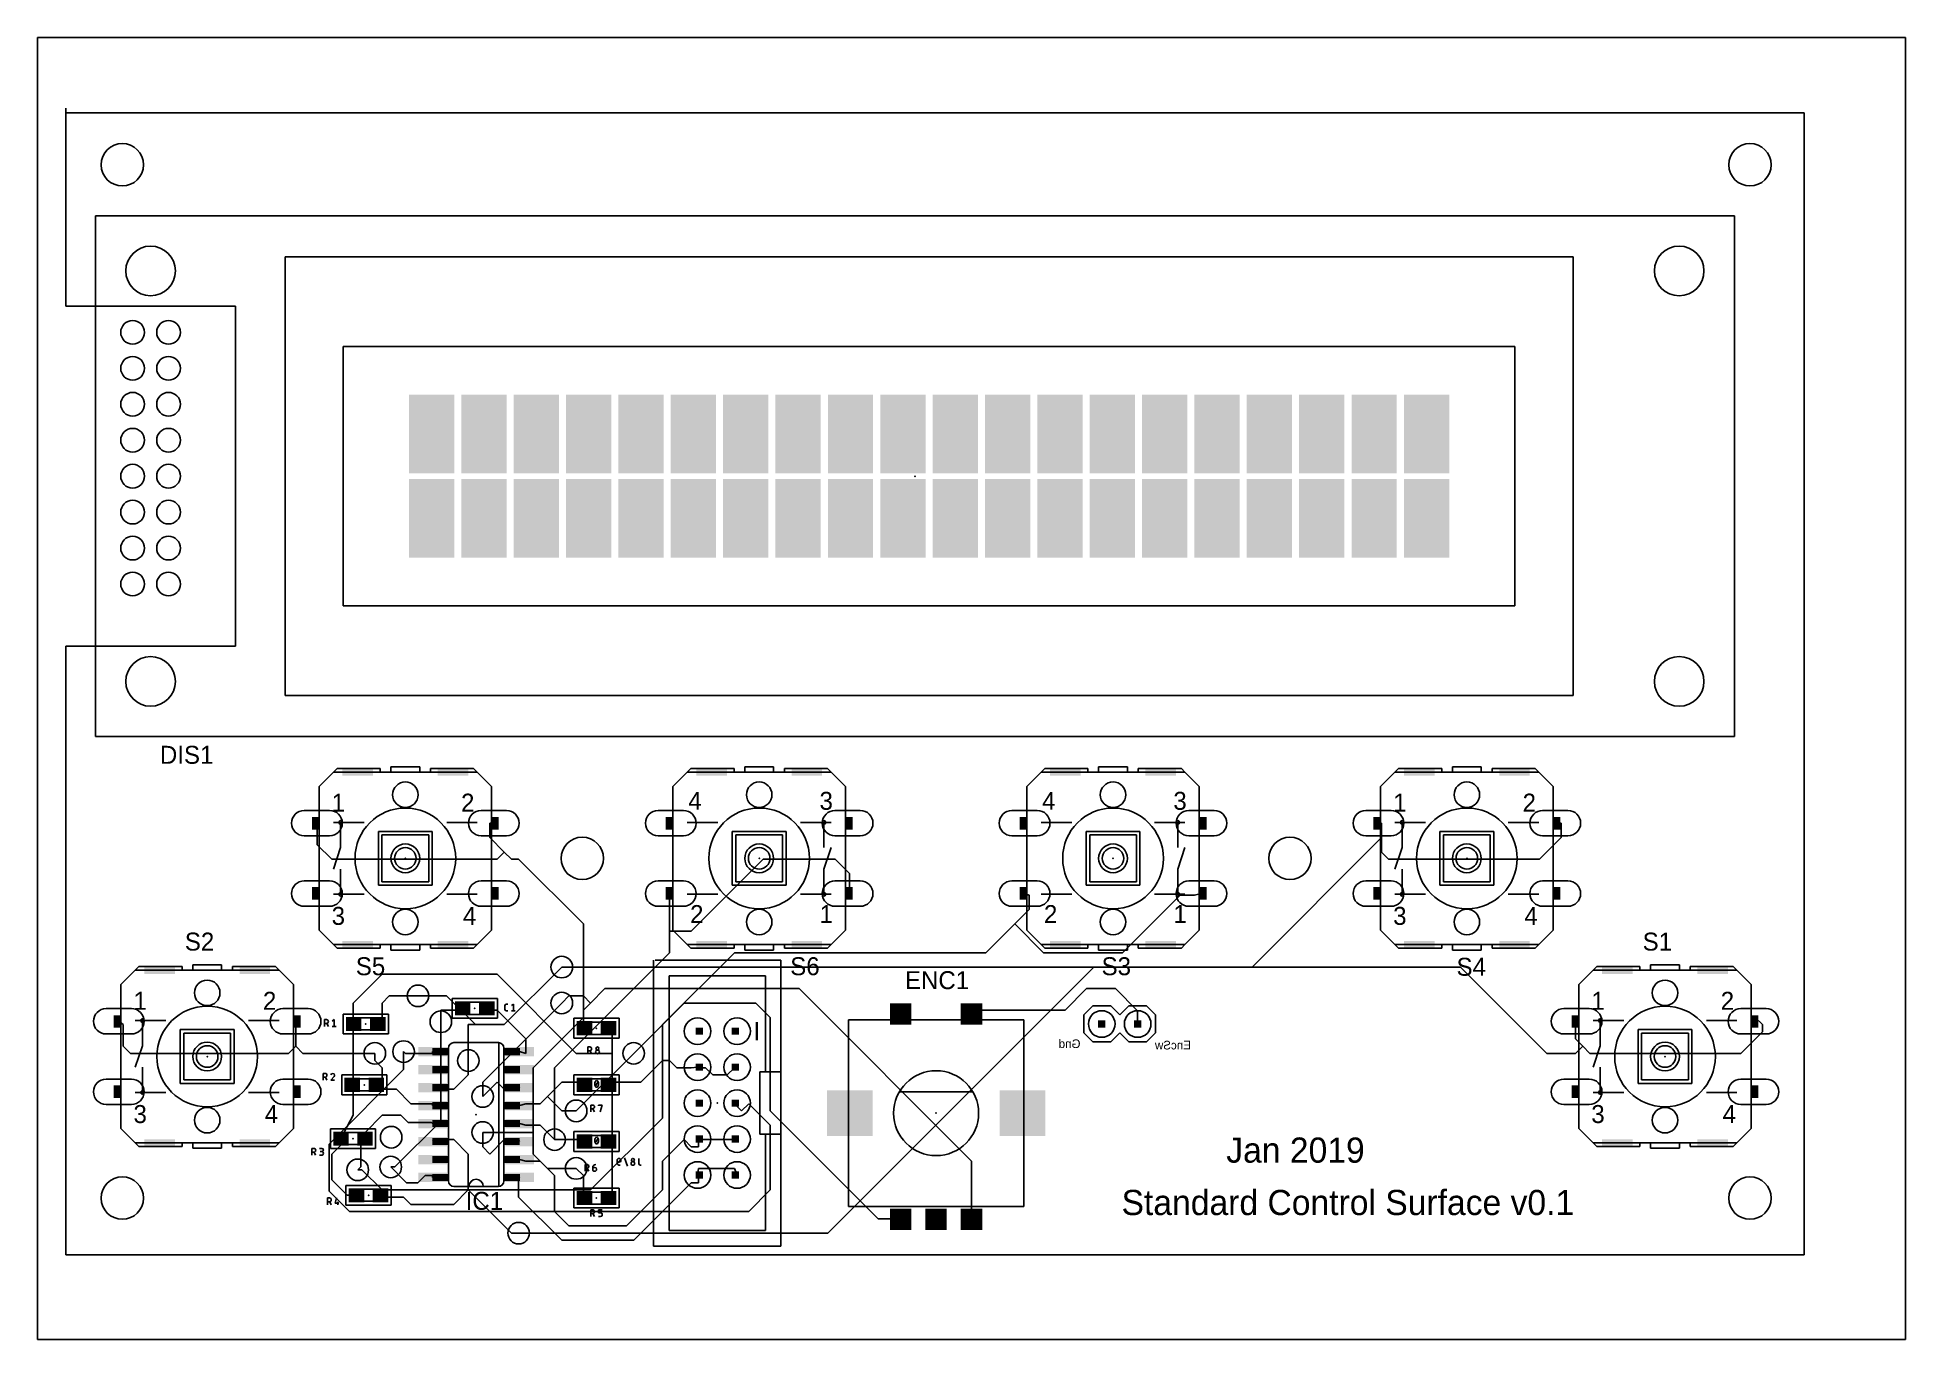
# Model space of a CAD drawing. Extents: x -2 to 130, y -6 to 86.
import ezdxf
from ezdxf.enums import TextEntityAlignment as Align

# ---------------------------------------------------------------- set-up
doc = ezdxf.new("R2010")
doc.units = 0
for name, color, linetype in [('1', 12, 'CONTINUOUS'), ('16', 132, 'CONTINUOUS'), ('17', 110, 'CONTINUOUS'), ('18', 110, 'CONTINUOUS'), ('20', 31, 'CONTINUOUS'), ('21', 253, 'CONTINUOUS'), ('22', 253, 'CONTINUOUS'), ('23', 53, 'CONTINUOUS'), ('24', 53, 'CONTINUOUS'), ('25', 253, 'CONTINUOUS'), ('26', 253, 'CONTINUOUS'), ('27', 253, 'CONTINUOUS'), ('39', 12, 'CONTINUOUS'), ('51', 253, 'CONTINUOUS'), ('52', 253, 'CONTINUOUS')]:
    doc.layers.add(name, color=color, linetype=linetype)

msp = doc.modelspace()

# ---------------------------------------------------------------- texts
at = {"layer": '21'}
for s, height, p in [('1', 1.27, (18.793, 31.302)), ('2', 1.27, (27.937, 31.302)), ('1', 1.27, (93.793, 31.302)), ('2', 1.27, (102.937, 31.302)), ('3', 1.27, (18.793, 23.301)), ('4', 1.27, (28.064, 23.301)), ('3', 1.27, (93.793, 23.301)), ('4', 1.27, (103.064, 23.301)), ('1', 1.27, (4.793, 17.302)), ('2', 1.27, (13.937, 17.302)), ('1', 1.27, (107.793, 17.302)), ('2', 1.27, (116.937, 17.302)), ('3', 1.27, (4.793, 9.301)), ('4', 1.27, (14.064, 9.301)), ('3', 1.27, (107.793, 9.301)), ('4', 1.27, (117.064, 9.301)), ('Jan 2019', 1.778, (82, 6.5)), ('Standard Control Surface v0.1', 1.778, (74.6, 2.8))]:
    msp.add_text(s, height=height, dxfattribs=at).set_placement(p)
for s, p in [('4', (44.936, 32.699)), ('3', (54.207, 32.699)), ('4', (69.936, 32.699)), ('3', (79.207, 32.699)), ('2', (45.063, 24.698)), ('1', (54.207, 24.698)), ('2', (70.063, 24.698)), ('1', (79.207, 24.698))]:
    msp.add_text(s, height=1.27, dxfattribs=at).set_placement(p, align=Align.TOP_RIGHT)
at = {"layer": '22', "text_generation_flag": 2}
for s, p in [('Gnd', (71.7, 14.6)), ('EncSw', (79.5, 14.5))]:
    msp.add_text(s, height=0.6096, dxfattribs=at).set_placement(p)
at = {"layer": '25'}
for s, p in [('DIS1', (6.66, 34.68)), ('S2', (8.42, 21.485)), ('S1', (111.42, 21.485)), ('S5', (20.5, 19.745)), ('ENC1', (59.3, 18.76)), ('S4', (98.27, 19.705))]:
    msp.add_text(s, height=1.27, dxfattribs=at).set_placement(p)
for s, p in [('S6', (53.27, 21.015)), ('S3', (75.27, 21.015)), ('IC1', (30.905, 4.439))]:
    msp.add_text(s, height=1.27, dxfattribs=at).set_placement(p, align=Align.TOP_RIGHT)

# ---------------------------------------------------------------- blocks, each defined once
blk = doc.blocks.new('RECT')
blk.add_solid([(-0.5, -0.5), (0.5, -0.5), (-0.5, 0.5), (0.5, 0.5)])
blk = doc.blocks.new('ROUNDP')
blk.add_circle((0, 0), 0.5)
blk = doc.blocks.new('SQUAREP')
blk.add_solid([(-0.5, -0.5), (0.5, -0.5), (-0.5, 0.5), (0.5, 0.5)])
blk = doc.blocks.new('LONGP100')
blk.add_lwpolyline([(-0.5, -0.5), (0.5, -0.5, 1), (0.5, 0.5), (-0.5, 0.5, 1)], format="xyb", close=True)
blk = doc.blocks.new('ROUNDV')
blk.add_circle((0, 0), 0.5)

# ---------------------------------------------------------------- linework, layer by layer
at = {"layer": '1'}
for p, q in [((-2, 86), (130, 86)), ((-2, -6), (-2, 86)), ((130, 86), (130, -6)), ((92.964, 30.48), (92.7516, 30.4892)), ((92.964, 28.448), (92.964, 30.48)), ((105.664, 30.48), (105.2484, 30.4892)), ((105.664, 30.48), (105.664, 29.464)), ((105.664, 29.464), (104.14, 27.94)), ((93.472, 27.94), (92.964, 28.448)), ((104.14, 27.94), (93.472, 27.94)), ((22.352, 19.812), (20.32, 17.78)), ((30.48, 19.812), (22.352, 19.812)), ((36.068, 14.224), (30.48, 19.812)), ((98.552, 20.32), (35.052, 20.32)), ((104.648, 14.224), (98.552, 20.32)), ((38.1, 18.796), (37.084, 17.78)), ((51.816, 18.796), (38.1, 18.796)), ((64.008, 6.604), (51.816, 18.796)), ((72.136, 18.796), (70.612, 17.272)), ((72.136, 18.796), (74.168, 18.796)), ((74.168, 18.796), (75.74, 17.224)), ((20.32, 17.78), (20.32, 16.764)), ((22.86, 18.288), (22.352, 17.78)), ((22.352, 17.78), (22.352, 16.764)), ((24.892, 18.288), (22.86, 18.288)), ((26.508, 17.272), (27.94, 17.272)), ((26.508, 16.456), (26.508, 17.272)), ((27.94, 17.272), (28.05, 17.4)), ((29.972, 17.272), (29.75, 17.4)), ((30.48, 17.272), (29.972, 17.272)), ((32.512, 15.24), (30.48, 17.272)), ((35.56, 18.288), (35.052, 17.78)), ((36.576, 18.288), (35.56, 18.288)), ((37.084, 17.78), (36.576, 18.288)), ((37.084, 17.78), (36.576, 17.272)), ((36.576, 17.272), (36.576, 16.256)), ((40.132, 14.224), (43.688, 17.78)), ((43.688, 17.78), (48.768, 17.78)), ((48.768, 17.78), (49.784, 16.764)), ((64.008, 17.272), (64, 17)), ((70.612, 17.272), (64.008, 17.272)), ((75.74, 17.224), (75.74, 16.3)), ((20.32, 16.764), (20.35, 16.3)), ((20.32, 16.256), (20.35, 16.3)), ((20.32, 12.192), (20.32, 16.256)), ((22.352, 16.764), (22.05, 16.3)), ((36.576, 16.256), (36.65, 16)), ((38.608, 15.748), (38.35, 16)), ((49.784, 16.764), (49.784, 10.16)), ((106.68, 16.256), (106.7516, 16.4892)), ((106.68, 15.24), (106.68, 16.256)), ((119.38, 16.764), (119.2484, 16.4892)), ((119.38, 16.764), (119.888, 16.256)), ((119.888, 16.256), (119.888, 15.748)), ((32.512, 14.224), (32.512, 15.24)), ((38.608, 15.748), (38.608, 14.224)), ((107.188, 14.732), (106.68, 15.24)), ((107.188, 14.732), (106.68, 14.224)), ((107.696, 14.224), (107.188, 14.732)), ((119.888, 15.748), (118.364, 14.224)), ((21.844, 14.224), (21.844, 13.716)), ((21.844, 13.716), (22.352, 13.208)), ((22.352, 13.208), (22.352, 12.192)), ((23.876, 14.348), (24, 14.224)), ((24, 14.224), (25.908, 14.224)), ((25.908, 14.224), (25.9266, 14.345)), ((28.448, 12.7), (28.448, 13.716)), ((32.512, 14.224), (32.0734, 14.345)), ((38.608, 14.224), (36.068, 14.224)), ((38.608, 14.224), (38.608, 12.192)), ((40.64, 12.192), (42.164, 13.716)), ((42.164, 13.716), (42.672, 13.716)), ((42.672, 13.716), (43.18, 13.208)), ((43.18, 13.208), (44.196, 13.208)), ((44.196, 13.208), (44.643, 13.25)), ((44.704, 13.208), (44.643, 13.25)), ((45.212, 13.208), (44.704, 13.208)), ((45.72, 12.7), (45.212, 13.208)), ((47.244, 13.208), (46.736, 12.7)), ((47.244, 13.208), (47.437, 13.25)), ((106.68, 14.224), (104.648, 14.224)), ((118.364, 14.224), (107.696, 14.224)), ((20.32, 12.192), (20.25, 12)), ((20.32, 11.684), (20.25, 12)), ((22.352, 12.192), (21.95, 12)), ((22.352, 11.684), (21.95, 12)), ((27.432, 11.684), (28.448, 12.7)), ((29.464, 11.176), (30.48, 12.192)), ((30.48, 12.192), (30.988, 11.684)), ((34.036, 11.176), (35.052, 12.192)), ((35.052, 12.192), (36.576, 12.192)), ((36.576, 12.192), (36.65, 12)), ((38.608, 12.192), (38.35, 12)), ((38.608, 11.684), (38.35, 12)), ((38.608, 12.192), (40.64, 12.192)), ((46.736, 12.7), (45.72, 12.7)), ((20.32, 9.8492), (20.32, 11.684)), ((23.368, 11.684), (22.352, 11.684)), ((24.384, 10.668), (23.368, 11.684)), ((25.908, 10.668), (24.384, 10.668)), ((25.908, 10.668), (25.9266, 10.535)), ((26.416, 11.684), (25.9266, 11.805)), ((26.416, 11.684), (27.432, 11.684)), ((30.988, 11.684), (32.004, 11.684)), ((32.004, 11.684), (32.0734, 11.805)), ((32.512, 10.668), (32.0734, 10.535)), ((32.512, 10.668), (33.528, 10.668)), ((33.528, 10.668), (34.036, 11.176)), ((34.036, 11.176), (35.052, 10.16)), ((38.608, 11.684), (38.608, 8.128)), ((20.32, 9.8492), (19.45, 8.2)), ((22.368, 9.852), (21.15, 8.634)), ((23.684, 9.852), (22.368, 9.852)), ((24.192, 9.344), (23.684, 9.852)), ((25.8476, 9.344), (24.192, 9.344)), ((25.9266, 9.265), (25.8476, 9.344)), ((32.512, 9.144), (32.0734, 9.265)), ((35.052, 10.16), (36.068, 10.16)), ((49.784, 10.16), (57.404, 2.54)), ((19.8074, 8.1074), (18.804, 7.104)), ((19.8074, 8.1074), (19.45, 8.2)), ((21.15, 8.2), (20.85, 7.9)), ((21.15, 8.2), (21.15, 8.634)), ((26.416, 8.128), (25.9266, 7.995)), ((26.416, 8.128), (27.432, 8.128)), ((27.432, 8.128), (28.448, 7.112)), ((29.464, 8.636), (29.464, 7.62)), ((29.972, 7.112), (30.988, 8.128)), ((30.988, 8.128), (32.004, 8.128)), ((32.004, 8.128), (32.0734, 7.995)), ((32.512, 9.144), (33.528, 9.144)), ((33.528, 9.144), (34.544, 8.128)), ((34.544, 8.128), (36.576, 8.128)), ((36.576, 8.128), (36.65, 8)), ((38.608, 8.128), (38.35, 8)), ((38.608, 7.62), (38.35, 8)), ((43.688, 8.128), (42.164, 6.604)), ((44.196, 7.62), (43.688, 8.128)), ((44.704, 8.128), (44.643, 8.17)), ((44.704, 8.128), (44.704, 7.62)), ((44.704, 8.128), (47.244, 8.128)), ((47.244, 8.128), (47.437, 8.17)), ((18.804, 7.104), (18.804, 5.288)), ((20.85, 7.9), (20.85, 6.21)), ((28.448, 7.112), (28.448, 4.572)), ((29.464, 7.62), (29.972, 7.112)), ((32.512, 6.604), (32.0734, 6.725)), ((33.528, 6.604), (32.512, 6.604)), ((34.544, 5.588), (33.528, 6.604)), ((38.608, 7.62), (38.608, 4.064)), ((42.164, 6.604), (42.164, 4.572)), ((44.704, 7.62), (44.196, 7.62)), ((64.008, 2.54), (64.008, 6.604)), ((19.892, 4.2), (18.804, 5.288)), ((20.636, 5.996), (20.85, 6.21)), ((24.084, 5.08), (22.968, 6.196)), ((25.4, 5.588), (24.892, 5.08)), ((25.908, 5.588), (25.4, 5.588)), ((25.908, 5.588), (25.9266, 5.455)), ((32.004, 4.064), (32.004, 5.588)), ((32.004, 5.588), (32.0734, 5.455)), ((34.544, 3.048), (34.544, 5.588)), ((36.068, 6.096), (36.576, 5.588)), ((36.576, 5.588), (36.576, 4.064)), ((44.704, 6.096), (44.643, 5.63)), ((44.704, 5.588), (44.643, 5.63)), ((44.704, 6.096), (47.244, 6.096)), ((44.704, 5.588), (44.704, 5.08)), ((47.244, 6.096), (47.437, 5.63)), ((20.55, 4.2), (19.892, 4.2)), ((22.352, 4.064), (22.25, 4.2)), ((23.876, 4.064), (22.352, 4.064)), ((24.384, 3.556), (23.876, 4.064)), ((24.892, 5.08), (24.084, 5.08)), ((28.448, 4.572), (27.432, 3.556)), ((31.496, 1.524), (28.448, 4.572)), ((35.052, 1.016), (32.004, 4.064)), ((36.576, 4.064), (36.65, 4)), ((38.608, 4.064), (38.35, 4)), ((42.164, 4.572), (39.624, 2.032)), ((44.196, 5.08), (40.132, 1.016)), ((44.704, 5.08), (44.196, 5.08)), ((27.432, 3.556), (24.384, 3.556)), ((35.56, 2.032), (34.544, 3.048)), ((32.004, 1.524), (31.496, 1.524)), ((39.624, 2.032), (35.56, 2.032)), ((57.404, 2.54), (58.928, 2.54)), ((58.928, 2.54), (59, 2.5)), ((64.008, 2.54), (64, 2.5)), ((40.132, 1.016), (35.052, 1.016)), ((130, -6), (-2, -6))]:
    msp.add_line(p, q, dxfattribs=at)
at = {"layer": '16'}
for p, q in [((-2, 86), (130, 86)), ((-2, -6), (-2, 86)), ((130, 86), (130, -6)), ((17.78, 30.48), (17.7516, 30.4892)), ((17.78, 28.956), (17.78, 30.48)), ((29.972, 30.48), (30.2484, 30.4892)), ((29.972, 30.48), (29.972, 29.464)), ((92.964, 30.48), (92.7516, 30.4892)), ((92.964, 30.48), (92.964, 29.464)), ((29.972, 29.464), (30.988, 28.448)), ((92.964, 29.464), (83.82, 20.32)), ((18.796, 27.94), (17.78, 28.956)), ((30.48, 27.94), (18.796, 27.94)), ((30.988, 28.448), (30.48, 27.94)), ((30.988, 28.448), (31.496, 27.94)), ((31.496, 27.94), (32.004, 27.94)), ((32.004, 27.94), (36.576, 23.368)), ((44.196, 22.86), (49.276, 27.94)), ((49.276, 27.94), (54.356, 27.94)), ((54.356, 27.94), (55.372, 26.924)), ((55.372, 26.924), (55.372, 25.908)), ((42.672, 25.4), (42.7516, 25.5108)), ((42.672, 25.4), (42.672, 22.86)), ((55.372, 25.908), (55.2484, 25.5108)), ((68.072, 25.4), (67.7516, 25.5108)), ((68.072, 25.4), (68.072, 24.384)), ((74.676, 21.336), (78.74, 25.4)), ((78.74, 25.4), (79.756, 25.4)), ((79.756, 25.4), (80.2484, 25.5108)), ((68.072, 24.384), (67.056, 23.368)), ((36.576, 23.368), (36.576, 16.764)), ((42.672, 22.86), (42.672, 21.336)), ((42.672, 22.86), (44.196, 22.86)), ((67.056, 23.368), (65.024, 21.336)), ((67.056, 23.368), (69.088, 21.336)), ((42.672, 21.336), (34.544, 13.208)), ((47.244, 21.336), (42.164, 16.256)), ((65.024, 21.336), (47.244, 21.336)), ((69.088, 21.336), (74.676, 21.336)), ((35.052, 20.32), (30.988, 16.256)), ((72.644, 20.32), (53.848, 1.524)), ((83.82, 20.32), (72.644, 20.32)), ((26.916, 18.288), (24.892, 18.288)), ((28.948, 16.256), (26.916, 18.288)), ((35.052, 17.78), (29.464, 12.192)), ((4.064, 16.256), (3.7516, 16.4892)), ((4.064, 14.732), (4.064, 16.256)), ((16.256, 16.256), (16.2484, 16.4892)), ((16.256, 16.256), (16.256, 14.732)), ((26.508, 16.456), (26.508, 9.436)), ((28.448, 13.716), (28.448, 16.256)), ((28.948, 16.256), (28.448, 16.256)), ((30.988, 16.256), (28.948, 16.256)), ((36.576, 16.764), (33.02, 13.208)), ((42.164, 16.256), (42.164, 9.652)), ((4.572, 14.224), (4.064, 14.732)), ((16.256, 14.732), (15.748, 14.224)), ((16.256, 14.732), (16.764, 14.224)), ((15.748, 14.224), (4.572, 14.224)), ((16.764, 14.224), (21.844, 14.224)), ((23.876, 13.076), (23.876, 14.348)), ((33.02, 13.208), (33.02, 8.636)), ((34.544, 13.208), (34.544, 8.128)), ((36.068, 10.16), (40.132, 14.224)), ((18.612, 7.812), (23.876, 13.076)), ((29.464, 12.192), (29.464, 11.176)), ((47.244, 10.668), (47.437, 10.71)), ((47.244, 10.668), (47.752, 10.16)), ((47.752, 10.16), (48.26, 10.668)), ((48.26, 10.668), (49.784, 9.144)), ((26.508, 9.436), (23.268, 6.196)), ((42.164, 9.652), (37.084, 4.572)), ((33.02, 8.636), (29.464, 8.636)), ((33.02, 8.636), (33.02, 7.112)), ((49.784, 9.144), (49.784, 4.572)), ((18.612, 4.48), (18.612, 7.812)), ((33.02, 7.112), (34.036, 6.096)), ((20.636, 5.996), (20.928, 5.996)), ((22.352, 4.572), (20.928, 5.996)), ((22.968, 6.196), (23.268, 6.196)), ((34.036, 6.096), (36.068, 6.096)), ((20.044, 3.048), (18.612, 4.48)), ((37.084, 4.572), (22.352, 4.572)), ((49.784, 4.572), (48.26, 3.048)), ((48.26, 3.048), (20.044, 3.048)), ((53.848, 1.524), (32.004, 1.524)), ((130, -6), (-2, -6))]:
    msp.add_line(p, q, dxfattribs=at)
at = {"layer": '20'}
for p, q in [((0, 67), (0, 81)), ((122.84, 80.68), (0, 80.68)), ((122.84, 0), (122.84, 80.68)), ((12, 67), (0, 67)), ((12, 43), (12, 67)), ((0, 0), (0, 43)), ((0, 43), (12, 43)), ((0, 0), (122.84, 0))]:
    msp.add_line(p, q, dxfattribs=at)
for centre, radius in [((4, 77), 1.5), ((119, 77), 1.5), ((6, 69.5), 1.75), ((114, 69.5), 1.75), ((6, 40.5), 1.75), ((114, 40.5), 1.75), ((24, 32.4958), 0.9017), ((49, 32.4958), 0.9017), ((74, 32.4958), 0.9017), ((99, 32.4958), 0.9017), ((36.5, 28), 1.5), ((86.5, 28), 1.5), ((24, 23.5042), 0.9017), ((49, 23.5042), 0.9017), ((74, 23.5042), 0.9017), ((99, 23.5042), 0.9017), ((10, 18.4958), 0.9017), ((113, 18.4958), 0.9017), ((10, 9.5042), 0.9017), ((113, 9.5042), 0.9017), ((4, 4), 1.5), ((119, 4), 1.5)]:
    msp.add_circle(centre, radius, dxfattribs=at)
at = {"layer": '21'}
for p, q in [((2.1, 73.4), (117.9, 73.4)), ((2.1, 36.6), (2.1, 73.4)), ((117.9, 73.4), (117.9, 36.6)), ((15.5, 70.5), (106.5, 70.5)), ((15.5, 39.5), (15.5, 70.5)), ((106.5, 70.5), (106.5, 39.5)), ((19.6, 64.15), (102.4, 64.15)), ((19.6, 45.85), (19.6, 64.15)), ((102.4, 64.15), (102.4, 45.85)), ((102.4, 45.85), (19.6, 45.85)), ((106.5, 39.5), (15.5, 39.5)), ((117.9, 36.6), (2.1, 36.6)), ((18.92, 34.096), (19.174, 34.35)), ((22.222, 34.35), (19.174, 34.35)), ((22.222, 34.35), (22.222, 34.096)), ((22.984, 34.096), (22.984, 34.477)), ((22.984, 34.477), (25.016, 34.477)), ((25.016, 34.477), (25.016, 34.096)), ((28.826, 34.35), (25.778, 34.35)), ((25.778, 34.35), (25.778, 34.096)), ((29.08, 34.096), (28.826, 34.35)), ((43.92, 34.096), (44.174, 34.35)), ((44.174, 34.35), (47.222, 34.35)), ((47.222, 34.096), (47.222, 34.35)), ((50.016, 34.477), (47.984, 34.477)), ((47.984, 34.096), (47.984, 34.477)), ((50.016, 34.477), (50.016, 34.096)), ((50.778, 34.096), (50.778, 34.35)), ((50.778, 34.35), (53.826, 34.35)), ((53.826, 34.35), (54.08, 34.096)), ((68.92, 34.096), (69.174, 34.35)), ((69.174, 34.35), (72.222, 34.35)), ((72.222, 34.096), (72.222, 34.35)), ((75.016, 34.477), (72.984, 34.477)), ((72.984, 34.096), (72.984, 34.477)), ((75.016, 34.477), (75.016, 34.096)), ((75.778, 34.096), (75.778, 34.35)), ((75.778, 34.35), (78.826, 34.35)), ((78.826, 34.35), (79.08, 34.096)), ((93.92, 34.096), (94.174, 34.35)), ((97.222, 34.35), (94.174, 34.35)), ((97.222, 34.35), (97.222, 34.096)), ((97.984, 34.096), (97.984, 34.477)), ((97.984, 34.477), (100.016, 34.477)), ((100.016, 34.477), (100.016, 34.096)), ((103.826, 34.35), (100.778, 34.35)), ((100.778, 34.35), (100.778, 34.096)), ((104.08, 34.096), (103.826, 34.35)), ((18.92, 34.096), (17.904, 33.08)), ((17.904, 33.08), (17.904, 31.81)), ((18.92, 34.096), (22.222, 34.096)), ((22.222, 34.096), (22.984, 34.096)), ((22.984, 34.096), (25.016, 34.096)), ((25.778, 34.096), (25.016, 34.096)), ((29.08, 34.096), (25.778, 34.096)), ((30.096, 33.08), (29.08, 34.096)), ((30.096, 33.08), (30.096, 31.81)), ((43.92, 34.096), (42.904, 33.08)), ((42.904, 33.08), (42.904, 31.81)), ((47.222, 34.096), (43.92, 34.096)), ((47.984, 34.096), (47.222, 34.096)), ((50.016, 34.096), (47.984, 34.096)), ((50.778, 34.096), (50.016, 34.096)), ((54.08, 34.096), (50.778, 34.096)), ((55.096, 33.08), (54.08, 34.096)), ((55.096, 31.81), (55.096, 33.08)), ((68.92, 34.096), (67.904, 33.08)), ((67.904, 33.08), (67.904, 31.81)), ((72.222, 34.096), (68.92, 34.096)), ((72.984, 34.096), (72.222, 34.096)), ((75.016, 34.096), (72.984, 34.096)), ((75.778, 34.096), (75.016, 34.096)), ((79.08, 34.096), (75.778, 34.096)), ((80.096, 33.08), (79.08, 34.096)), ((80.096, 31.81), (80.096, 33.08)), ((93.92, 34.096), (92.904, 33.08)), ((92.904, 33.08), (92.904, 31.81)), ((93.92, 34.096), (97.222, 34.096)), ((97.222, 34.096), (97.984, 34.096)), ((97.984, 34.096), (100.016, 34.096)), ((100.778, 34.096), (100.016, 34.096)), ((104.08, 34.096), (100.778, 34.096)), ((105.096, 33.08), (104.08, 34.096)), ((105.096, 33.08), (105.096, 31.81)), ((17.904, 29.143), (17.904, 26.857)), ((22.095, 29.905), (25.905, 29.905)), ((22.095, 29.905), (22.095, 26.095)), ((22.349, 29.651), (25.651, 29.651)), ((22.349, 29.651), (22.349, 26.349)), ((25.651, 26.349), (25.651, 29.651)), ((25.905, 26.095), (25.905, 29.905)), ((30.096, 29.143), (30.096, 26.857)), ((42.904, 26.857), (42.904, 29.143)), ((47.095, 29.905), (47.095, 26.095)), ((47.095, 29.905), (50.905, 29.905)), ((47.349, 29.651), (47.349, 26.349)), ((47.349, 29.651), (50.651, 29.651)), ((50.651, 26.349), (50.651, 29.651)), ((50.905, 26.095), (50.905, 29.905)), ((55.096, 26.857), (55.096, 29.143)), ((67.904, 26.857), (67.904, 29.143)), ((72.095, 29.905), (72.095, 26.095)), ((72.095, 29.905), (75.905, 29.905)), ((72.349, 29.651), (72.349, 26.349)), ((72.349, 29.651), (75.651, 29.651)), ((75.651, 26.349), (75.651, 29.651)), ((75.905, 26.095), (75.905, 29.905)), ((80.096, 26.857), (80.096, 29.143)), ((92.904, 29.143), (92.904, 26.857)), ((97.095, 29.905), (100.905, 29.905)), ((97.095, 29.905), (97.095, 26.095)), ((97.349, 29.651), (100.651, 29.651)), ((97.349, 29.651), (97.349, 26.349)), ((100.651, 26.349), (100.651, 29.651)), ((100.905, 26.095), (100.905, 29.905)), ((105.096, 29.143), (105.096, 26.857)), ((25.905, 26.095), (22.095, 26.095)), ((25.651, 26.349), (22.349, 26.349)), ((50.905, 26.095), (47.095, 26.095)), ((50.651, 26.349), (47.349, 26.349)), ((75.905, 26.095), (72.095, 26.095)), ((75.651, 26.349), (72.349, 26.349)), ((100.905, 26.095), (97.095, 26.095)), ((100.651, 26.349), (97.349, 26.349)), ((17.904, 24.19), (17.904, 22.92)), ((30.096, 22.92), (30.096, 24.19)), ((42.904, 22.92), (42.904, 24.19)), ((55.096, 22.92), (55.096, 24.19)), ((67.904, 22.92), (67.904, 24.19)), ((80.096, 22.92), (80.096, 24.19)), ((92.904, 24.19), (92.904, 22.92)), ((105.096, 22.92), (105.096, 24.19)), ((17.904, 22.92), (18.92, 21.904)), ((29.08, 21.904), (30.096, 22.92)), ((42.904, 22.92), (43.92, 21.904)), ((54.08, 21.904), (55.096, 22.92)), ((67.904, 22.92), (68.92, 21.904)), ((79.08, 21.904), (80.096, 22.92)), ((92.904, 22.92), (93.92, 21.904)), ((104.08, 21.904), (105.096, 22.92)), ((18.92, 21.904), (22.222, 21.904)), ((19.174, 21.65), (18.92, 21.904)), ((22.222, 21.65), (19.174, 21.65)), ((22.222, 21.904), (22.222, 21.65)), ((22.222, 21.904), (22.984, 21.904)), ((22.984, 21.523), (22.984, 21.904)), ((22.984, 21.904), (25.016, 21.904)), ((22.984, 21.523), (25.016, 21.523)), ((25.016, 21.904), (25.016, 21.523)), ((25.016, 21.904), (25.778, 21.904)), ((25.778, 21.904), (25.778, 21.65)), ((25.778, 21.904), (29.08, 21.904)), ((28.826, 21.65), (25.778, 21.65)), ((29.08, 21.904), (28.826, 21.65)), ((43.92, 21.904), (47.222, 21.904)), ((43.92, 21.904), (44.174, 21.65)), ((44.174, 21.65), (47.222, 21.65)), ((47.222, 21.65), (47.222, 21.904)), ((47.222, 21.904), (47.984, 21.904)), ((50.016, 21.904), (47.984, 21.904)), ((47.984, 21.523), (47.984, 21.904)), ((50.016, 21.523), (47.984, 21.523)), ((50.016, 21.904), (50.016, 21.523)), ((50.778, 21.904), (50.016, 21.904)), ((54.08, 21.904), (50.778, 21.904)), ((50.778, 21.65), (50.778, 21.904)), ((50.778, 21.65), (53.826, 21.65)), ((54.08, 21.904), (53.826, 21.65)), ((68.92, 21.904), (72.222, 21.904)), ((68.92, 21.904), (69.174, 21.65)), ((69.174, 21.65), (72.222, 21.65)), ((72.222, 21.65), (72.222, 21.904)), ((72.222, 21.904), (72.984, 21.904)), ((75.016, 21.904), (72.984, 21.904)), ((72.984, 21.523), (72.984, 21.904)), ((75.016, 21.523), (72.984, 21.523)), ((75.016, 21.904), (75.016, 21.523)), ((75.778, 21.904), (75.016, 21.904)), ((79.08, 21.904), (75.778, 21.904)), ((75.778, 21.65), (75.778, 21.904)), ((75.778, 21.65), (78.826, 21.65)), ((79.08, 21.904), (78.826, 21.65)), ((93.92, 21.904), (97.222, 21.904)), ((94.174, 21.65), (93.92, 21.904)), ((97.222, 21.65), (94.174, 21.65)), ((97.222, 21.904), (97.222, 21.65)), ((97.222, 21.904), (97.984, 21.904)), ((97.984, 21.523), (97.984, 21.904)), ((97.984, 21.904), (100.016, 21.904)), ((97.984, 21.523), (100.016, 21.523)), ((100.016, 21.904), (100.016, 21.523)), ((100.016, 21.904), (100.778, 21.904)), ((100.778, 21.904), (100.778, 21.65)), ((100.778, 21.904), (104.08, 21.904)), ((103.826, 21.65), (100.778, 21.65)), ((104.08, 21.904), (103.826, 21.65)), ((4.92, 20.096), (3.904, 19.08)), ((4.92, 20.096), (5.174, 20.35)), ((4.92, 20.096), (8.222, 20.096)), ((8.222, 20.35), (5.174, 20.35)), ((8.222, 20.35), (8.222, 20.096)), ((8.222, 20.096), (8.984, 20.096)), ((8.984, 20.096), (8.984, 20.477)), ((8.984, 20.477), (11.016, 20.477)), ((8.984, 20.096), (11.016, 20.096)), ((11.016, 20.477), (11.016, 20.096)), ((11.778, 20.096), (11.016, 20.096)), ((14.826, 20.35), (11.778, 20.35)), ((11.778, 20.35), (11.778, 20.096)), ((15.08, 20.096), (11.778, 20.096)), ((15.08, 20.096), (14.826, 20.35)), ((16.096, 19.08), (15.08, 20.096)), ((107.92, 20.096), (106.904, 19.08)), ((107.92, 20.096), (108.174, 20.35)), ((107.92, 20.096), (111.222, 20.096)), ((111.222, 20.35), (108.174, 20.35)), ((111.222, 20.35), (111.222, 20.096)), ((111.222, 20.096), (111.984, 20.096)), ((111.984, 20.096), (111.984, 20.477)), ((111.984, 20.477), (114.016, 20.477)), ((111.984, 20.096), (114.016, 20.096)), ((114.016, 20.477), (114.016, 20.096)), ((114.778, 20.096), (114.016, 20.096)), ((117.826, 20.35), (114.778, 20.35)), ((114.778, 20.35), (114.778, 20.096)), ((118.08, 20.096), (114.778, 20.096)), ((118.08, 20.096), (117.826, 20.35)), ((119.096, 19.08), (118.08, 20.096)), ((3.904, 19.08), (3.904, 17.81)), ((16.096, 19.08), (16.096, 17.81)), ((106.904, 19.08), (106.904, 17.81)), ((119.096, 19.08), (119.096, 17.81)), ((8.095, 15.905), (11.905, 15.905)), ((8.095, 15.905), (8.095, 12.095)), ((11.905, 12.095), (11.905, 15.905)), ((48.853, 16.425), (48.853, 15.155)), ((67.7, 16.6), (55.3, 16.6)), ((55.3, 16.6), (55.3, 3.4)), ((67.7, 3.4), (67.7, 16.6)), ((111.095, 15.905), (114.905, 15.905)), ((111.095, 15.905), (111.095, 12.095)), ((114.905, 12.095), (114.905, 15.905)), ((3.904, 15.143), (3.904, 12.857)), ((8.349, 15.651), (11.651, 15.651)), ((8.349, 15.651), (8.349, 12.349)), ((11.651, 12.349), (11.651, 15.651)), ((16.096, 15.143), (16.096, 12.857)), ((30.5748, 14.98), (27.4252, 14.98)), ((30.6002, 4.82), (30.6002, 14.98)), ((106.904, 15.143), (106.904, 12.857)), ((111.349, 15.651), (114.651, 15.651)), ((111.349, 15.651), (111.349, 12.349)), ((114.651, 12.349), (114.651, 15.651)), ((119.096, 15.143), (119.096, 12.857)), ((11.905, 12.095), (8.095, 12.095)), ((11.651, 12.349), (8.349, 12.349)), ((114.905, 12.095), (111.095, 12.095)), ((114.651, 12.349), (111.349, 12.349)), ((58.9, 11.5), (64.1, 11.5)), ((3.904, 10.19), (3.904, 8.92)), ((16.096, 8.92), (16.096, 10.19)), ((106.904, 10.19), (106.904, 8.92)), ((119.096, 8.92), (119.096, 10.19)), ((3.904, 8.92), (4.92, 7.904)), ((15.08, 7.904), (16.096, 8.92)), ((106.904, 8.92), (107.92, 7.904)), ((118.08, 7.904), (119.096, 8.92)), ((4.92, 7.904), (8.222, 7.904)), ((5.174, 7.65), (4.92, 7.904)), ((8.222, 7.65), (5.174, 7.65)), ((8.222, 7.904), (8.222, 7.65)), ((8.222, 7.904), (8.984, 7.904)), ((8.984, 7.523), (8.984, 7.904)), ((8.984, 7.904), (11.016, 7.904)), ((8.984, 7.523), (11.016, 7.523)), ((11.016, 7.904), (11.016, 7.523)), ((11.016, 7.904), (11.778, 7.904)), ((11.778, 7.904), (11.778, 7.65)), ((11.778, 7.904), (15.08, 7.904)), ((14.826, 7.65), (11.778, 7.65)), ((15.08, 7.904), (14.826, 7.65)), ((107.92, 7.904), (111.222, 7.904)), ((108.174, 7.65), (107.92, 7.904)), ((111.222, 7.65), (108.174, 7.65)), ((111.222, 7.904), (111.222, 7.65)), ((111.222, 7.904), (111.984, 7.904)), ((111.984, 7.523), (111.984, 7.904)), ((111.984, 7.904), (114.016, 7.904)), ((111.984, 7.523), (114.016, 7.523)), ((114.016, 7.904), (114.016, 7.523)), ((114.016, 7.904), (114.778, 7.904)), ((114.778, 7.904), (114.778, 7.65)), ((114.778, 7.904), (118.08, 7.904)), ((117.826, 7.65), (114.778, 7.65)), ((118.08, 7.904), (117.826, 7.65)), ((27.4252, 4.82), (28.492, 4.82)), ((28.492, 4.82), (29.508, 4.82)), ((29.508, 4.82), (30.5748, 4.82)), ((55.3, 3.4), (67.7, 3.4))]:
    msp.add_line(p, q, dxfattribs=at)
for centre, radius in [((24, 28), 3.556), ((49, 28), 3.556), ((74, 28), 3.556), ((99, 28), 3.556), ((24, 28), 1.016), ((24, 28), 0.762), ((49, 28), 1.016), ((49, 28), 0.762), ((74, 28), 1.016), ((74, 28), 0.762), ((99, 28), 1.016), ((99, 28), 0.762), ((10, 14), 3.556), ((113, 14), 3.556), ((10, 14), 1.016), ((10, 14), 0.762), ((113, 14), 1.016), ((113, 14), 0.762), ((61.5, 10), 3)]:
    msp.add_circle(centre, radius, dxfattribs=at)
for centre, radius, start, end in [((27.4252, 14.599), 0.381, 90, 180), ((30.5748, 14.599), 0.381, 0, 90), ((29, 4.82), 0.508, 0, 180), ((27.4252, 5.201), 0.381, 180, 270), ((30.5748, 5.201), 0.381, 270, 0)]:
    msp.add_arc(centre, radius, start, end, dxfattribs=at)
at = {"layer": '22'}
for p, q in [((41.54, 20.81), (41.54, 0.61)), ((50.54, 20.81), (41.64, 20.81)), ((50.54, 12.91), (50.54, 20.81)), ((71.93, 16.935), (72.565, 17.57)), ((73.835, 17.57), (72.565, 17.57)), ((74.47, 16.935), (73.835, 17.57)), ((75.105, 17.57), (74.47, 16.935)), ((76.375, 17.57), (75.105, 17.57)), ((77.01, 16.935), (76.375, 17.57)), ((48.815, 16.425), (48.815, 15.155)), ((71.93, 15.665), (71.93, 16.935)), ((77.01, 15.665), (77.01, 16.935)), ((72.565, 15.03), (71.93, 15.665)), ((72.565, 15.03), (73.835, 15.03)), ((73.835, 15.03), (74.47, 15.665)), ((74.47, 15.665), (75.105, 15.03)), ((75.105, 15.03), (76.375, 15.03)), ((76.375, 15.03), (77.01, 15.665)), ((50.54, 12.91), (49.04, 12.91)), ((49.04, 12.91), (49.04, 8.51)), ((50.54, 8.51), (50.54, 12.91)), ((49.04, 8.51), (50.54, 8.51)), ((50.54, 0.61), (50.54, 8.51)), ((41.54, 0.61), (50.54, 0.61))]:
    msp.add_line(p, q, dxfattribs=at)
at = {"layer": '23'}
for p in [(60, 55), (24, 28), (49, 28), (74, 28), (99, 28), (28.9, 17.4), (21.2, 16.3), (37.5, 16), (10, 14), (113, 14), (21.1, 12), (37.5, 12), (29, 9.9), (61.5, 10), (20.3, 8.2), (37.5, 8), (21.4, 4.2), (37.5, 4)]:
    msp.add_point(p, dxfattribs=at)
at = {"layer": '24'}
for p in [(73.2, 16.3), (46.04, 10.71)]:
    msp.add_point(p, dxfattribs=at)
at = {"layer": '25'}
for p, q in [((31.0359, 17.3327), (31.0359, 17.6009)), ((31.1432, 17.7081), (31.2504, 17.7081)), ((31.2504, 17.2255), (31.1432, 17.2255)), ((31.496, 17.6009), (31.63, 17.7081)), ((31.496, 17.2255), (31.7641, 17.2255)), ((31.63, 17.7081), (31.63, 17.2255)), ((18.2948, 16.1255), (18.2948, 16.6081)), ((18.2948, 16.6081), (18.4289, 16.6081)), ((18.4289, 16.34), (18.2948, 16.34)), ((18.5629, 16.1255), (18.4557, 16.34)), ((18.8371, 16.5009), (18.9711, 16.6081)), ((18.8371, 16.1255), (19.1052, 16.1255)), ((18.9711, 16.6081), (18.9711, 16.1255)), ((36.8948, 14.1919), (36.8948, 14.6745)), ((36.8948, 14.6745), (37.0289, 14.6745)), ((37.0289, 14.4064), (36.8948, 14.4064)), ((37.1629, 14.1919), (37.0557, 14.4064)), ((18.1948, 12.3255), (18.1948, 12.8081)), ((18.1948, 12.8081), (18.3289, 12.8081)), ((18.3289, 12.54), (18.1948, 12.54)), ((18.4629, 12.3255), (18.3557, 12.54)), ((18.965, 12.5936), (18.7371, 12.3255)), ((18.7371, 12.3255), (19.0052, 12.3255)), ((37.0948, 10.0919), (37.0948, 10.5745)), ((37.0948, 10.5745), (37.2289, 10.5745)), ((37.6371, 10.5209), (37.6371, 10.5745)), ((37.6371, 10.5745), (37.9052, 10.5745)), ((37.9052, 10.5745), (37.7711, 10.0919)), ((37.2289, 10.3064), (37.0948, 10.3064)), ((37.3629, 10.0919), (37.2557, 10.3064)), ((17.3948, 7.0255), (17.3948, 7.5081)), ((17.3948, 7.5081), (17.5289, 7.5081)), ((17.5289, 7.24), (17.3948, 7.24)), ((17.6629, 7.0255), (17.5557, 7.24)), ((17.9371, 7.5081), (18.0979, 7.5081)), ((17.9371, 7.0255), (18.0711, 7.0255)), ((18.0979, 7.2936), (17.9907, 7.2936)), ((36.6948, 5.8919), (36.6948, 6.3745)), ((36.6948, 6.3745), (36.8289, 6.3745)), ((36.8289, 6.1064), (36.6948, 6.1064)), ((36.9629, 5.8919), (36.8557, 6.1064)), ((37.2371, 6.16), (37.3979, 6.16)), ((37.2371, 6.026), (37.2371, 6.16)), ((37.5052, 6.0528), (37.5052, 6.026)), ((18.4948, 3.5255), (18.4948, 4.0081)), ((18.4948, 4.0081), (18.6289, 4.0081)), ((19.1443, 4.0081), (19.0371, 3.6327)), ((18.6289, 3.74), (18.4948, 3.74)), ((18.7629, 3.5255), (18.6557, 3.74)), ((19.0371, 3.6327), (19.3052, 3.6327)), ((19.2248, 3.74), (19.2248, 3.5255)), ((37.0948, 2.6919), (37.0948, 3.1745)), ((37.0948, 3.1745), (37.2289, 3.1745)), ((37.2289, 2.9064), (37.0948, 2.9064)), ((37.3629, 2.6919), (37.2557, 2.9064)), ((37.6371, 2.96), (37.6371, 3.1745)), ((37.6371, 3.1745), (37.9052, 3.1745)), ((37.7979, 2.96), (37.6371, 2.96)), ((37.6371, 2.6919), (37.7979, 2.6919)), ((37.9052, 2.7991), (37.9052, 2.8528))]:
    msp.add_line(p, q, dxfattribs=at)
for centre, radius, start, end in [((31.1432, 17.6009), 0.1072, 90.0017, 180), ((31.1432, 17.3327), 0.1072, 180, 270), ((18.4289, 16.474), 0.1341, 270, 90), ((37.0289, 14.5404), 0.1341, 270, 90), ((37.5711, 14.5673), 0.1072, 0, 180), ((37.5711, 14.5673), 0.1072, 180, 0), ((37.5711, 14.326), 0.1341, 0, 180), ((37.5711, 14.326), 0.1341, 180, 0), ((18.3289, 12.674), 0.1341, 270, 90), ((18.8845, 12.6531), 0.155, 90.0003, 162.0552), ((18.8845, 12.6874), 0.1207, 0, 90), ((18.8756, 12.6874), 0.1296, 313.6035, 359.9998), ((37.2289, 10.4404), 0.1341, 270, 90), ((17.5289, 7.374), 0.1341, 270, 90), ((18.0711, 7.1596), 0.1341, 270, 90), ((18.0979, 7.4009), 0.1072, 270, 90), ((36.8289, 6.2404), 0.1341, 270, 90), ((37.3711, 6.026), 0.1341, 180, 0), ((37.4516, 6.16), 0.2145, 90.0008, 180), ((37.3979, 6.0528), 0.1072, 0, 90), ((18.6289, 3.874), 0.1341, 270, 90), ((37.2289, 3.0404), 0.1341, 270, 90), ((37.7979, 2.8528), 0.1072, 0, 90), ((37.7979, 2.7991), 0.1072, 270, 0)]:
    msp.add_arc(centre, radius, start, end, dxfattribs=at)
at = {"layer": '26'}
for p, q in [((38.9562, 6.663), (38.9562, 6.529)), ((39.2243, 6.6362), (39.2243, 6.663)), ((39.6913, 6.2609), (39.4768, 6.8507)), ((40.5066, 6.7971), (40.5066, 6.4217)), ((38.9562, 6.529), (39.1171, 6.529)), ((40.6139, 6.3145), (40.6675, 6.3145))]:
    msp.add_line(p, q, dxfattribs=at)
for centre, radius, start, end in [((39.0902, 6.663), 0.1341, 0, 180), ((39.1171, 6.6362), 0.1072, 270, 0), ((40.0778, 6.6899), 0.1072, 0, 180), ((40.0778, 6.6899), 0.1072, 180, 0), ((39.1707, 6.529), 0.2145, 180, 270), ((40.0778, 6.4486), 0.1341, 0, 180), ((40.0778, 6.4486), 0.1341, 180, 0), ((40.6139, 6.4217), 0.1072, 180, 270)]:
    msp.add_arc(centre, radius, start, end, dxfattribs=at)
at = {"layer": '27'}
for p, q in [((36.834, 12.2009), (36.9681, 12.3081)), ((36.9681, 12.3081), (36.9681, 11.8255)), ((37.4094, 11.9327), (37.6239, 12.2009)), ((37.9515, 11.8255), (37.9515, 12.3081)), ((38.166, 12.1472), (37.9515, 11.9864)), ((38.166, 11.8255), (38.0453, 12.0534)), ((36.834, 11.8255), (37.1021, 11.8255)), ((36.834, 8.2009), (36.9681, 8.3081)), ((36.9681, 8.3081), (36.9681, 7.8255)), ((37.4094, 7.9327), (37.6239, 8.2009)), ((37.9515, 7.8255), (37.9515, 8.3081)), ((38.166, 8.1472), (37.9515, 7.9864)), ((38.166, 7.8255), (38.0453, 8.0534)), ((36.834, 7.8255), (37.1021, 7.8255))]:
    msp.add_line(p, q, dxfattribs=at)
for centre, radius, start, end in [((37.7803, 12.0668), 0.3977, 154.0111, 180.0003), ((37.7804, 12.0668), 0.3977, 180, 205.9882), ((37.5167, 12.2089), 0.0992, 90.0003, 161.0762), ((37.5167, 11.9247), 0.0992, 198.926, 270.0001), ((37.5167, 12.2089), 0.0992, 18.9253, 90.0001), ((37.5167, 11.9247), 0.0992, 269.9995, 341.0726), ((37.253, 12.0668), 0.3977, 359.9998, 25.9888), ((37.253, 12.0668), 0.3977, 334.0119, 359.9999), ((37.7803, 8.0668), 0.3977, 154.0111, 180.0003), ((37.7804, 8.0668), 0.3977, 180, 205.9882), ((37.5167, 8.2089), 0.0992, 90.0003, 161.0762), ((37.5167, 8.2089), 0.0992, 18.9253, 90.0001), ((37.253, 8.0668), 0.3977, 359.9998, 25.9888), ((37.253, 8.0668), 0.3977, 334.0119, 359.9999), ((37.5167, 7.9247), 0.0992, 198.926, 270.0001), ((37.5167, 7.9247), 0.0992, 269.9995, 341.0726)]:
    msp.add_arc(centre, radius, start, end, dxfattribs=at)
at = {"layer": '39'}
for p, q in [((27.3, 18.1), (30.5, 18.1)), ((27.3, 16.7), (27.3, 18.1)), ((30.5, 18.1), (30.5, 16.7)), ((19.6, 17), (22.8, 17)), ((19.6, 15.6), (19.6, 17)), ((22.8, 17), (22.8, 15.6)), ((30.5, 16.7), (27.3, 16.7)), ((35.9, 15.3), (35.9, 16.7)), ((35.9, 16.7), (39.1, 16.7)), ((39.1, 16.7), (39.1, 15.3)), ((22.8, 15.6), (19.6, 15.6)), ((39.1, 15.3), (35.9, 15.3)), ((19.5, 12.7), (22.7, 12.7)), ((19.5, 11.3), (19.5, 12.7)), ((22.7, 12.7), (22.7, 11.3)), ((35.9, 11.3), (35.9, 12.7)), ((35.9, 12.7), (39.1, 12.7)), ((39.1, 12.7), (39.1, 11.3)), ((22.7, 11.3), (19.5, 11.3)), ((39.1, 11.3), (35.9, 11.3)), ((18.7, 8.9), (21.9, 8.9)), ((18.7, 7.5), (18.7, 8.9)), ((21.9, 8.9), (21.9, 7.5)), ((35.9, 7.3), (35.9, 8.7)), ((35.9, 8.7), (39.1, 8.7)), ((39.1, 8.7), (39.1, 7.3)), ((21.9, 7.5), (18.7, 7.5)), ((39.1, 7.3), (35.9, 7.3)), ((19.8, 4.9), (23, 4.9)), ((19.8, 3.5), (19.8, 4.9)), ((23, 4.9), (23, 3.5)), ((35.9, 3.3), (35.9, 4.7)), ((35.9, 4.7), (39.1, 4.7)), ((39.1, 4.7), (39.1, 3.3)), ((23, 3.5), (19.8, 3.5)), ((39.1, 3.3), (35.9, 3.3))]:
    msp.add_line(p, q, dxfattribs=at)
at = {"layer": '51'}
for p, q in [((17.904, 29.143), (17.904, 31.81)), ((30.096, 29.143), (30.096, 31.81)), ((42.904, 31.81), (42.904, 29.143)), ((55.096, 31.81), (55.096, 29.143)), ((67.904, 31.81), (67.904, 29.143)), ((80.096, 31.81), (80.096, 29.143)), ((92.904, 29.143), (92.904, 31.81)), ((105.096, 29.143), (105.096, 31.81)), ((18.92, 30.54), (19.428, 30.54)), ((19.428, 30.54), (19.428, 28.762)), ((19.428, 30.54), (21.079, 30.54)), ((26.921, 30.54), (29.08, 30.54)), ((46.079, 30.54), (43.92, 30.54)), ((53.572, 30.54), (51.921, 30.54)), ((54.08, 30.54), (53.572, 30.54)), ((53.572, 28.762), (53.572, 30.54)), ((71.079, 30.54), (68.92, 30.54)), ((78.572, 30.54), (76.921, 30.54)), ((79.08, 30.54), (78.572, 30.54)), ((78.572, 28.762), (78.572, 30.54)), ((93.92, 30.54), (94.428, 30.54)), ((94.428, 30.54), (94.428, 28.762)), ((94.428, 30.54), (96.079, 30.54)), ((101.921, 30.54), (104.08, 30.54)), ((19.428, 28.762), (18.92, 27.238)), ((53.572, 27.238), (54.08, 28.762)), ((78.572, 27.238), (79.08, 28.762)), ((94.428, 28.762), (93.92, 27.238)), ((17.904, 24.19), (17.904, 26.857)), ((19.428, 27.238), (19.428, 25.46)), ((30.096, 24.19), (30.096, 26.857)), ((42.904, 26.857), (42.904, 24.19)), ((53.572, 25.46), (53.572, 27.238)), ((55.096, 26.857), (55.096, 24.19)), ((67.904, 26.857), (67.904, 24.19)), ((78.572, 25.46), (78.572, 27.238)), ((80.096, 26.857), (80.096, 24.19)), ((92.904, 24.19), (92.904, 26.857)), ((94.428, 27.238), (94.428, 25.46)), ((105.096, 24.19), (105.096, 26.857)), ((18.92, 25.46), (19.428, 25.46)), ((19.428, 25.46), (21.079, 25.46)), ((26.921, 25.46), (29.08, 25.46)), ((46.079, 25.46), (43.92, 25.46)), ((53.572, 25.46), (51.921, 25.46)), ((54.08, 25.46), (53.572, 25.46)), ((71.079, 25.46), (68.92, 25.46)), ((78.572, 25.46), (76.921, 25.46)), ((79.08, 25.46), (78.572, 25.46)), ((93.92, 25.46), (94.428, 25.46)), ((94.428, 25.46), (96.079, 25.46)), ((101.921, 25.46), (104.08, 25.46)), ((3.904, 15.143), (3.904, 17.81)), ((16.096, 15.143), (16.096, 17.81)), ((28.544, 17.832), (29.256, 17.832)), ((106.904, 15.143), (106.904, 17.81)), ((119.096, 15.143), (119.096, 17.81)), ((4.92, 16.54), (5.428, 16.54)), ((5.428, 16.54), (5.428, 14.762)), ((5.428, 16.54), (7.079, 16.54)), ((12.921, 16.54), (15.08, 16.54)), ((20.844, 16.732), (21.556, 16.732)), ((20.844, 15.881), (21.556, 15.881)), ((28.544, 16.981), (29.256, 16.981)), ((37.856, 16.419), (37.144, 16.419)), ((107.92, 16.54), (108.428, 16.54)), ((108.428, 16.54), (108.428, 14.762)), ((108.428, 16.54), (110.079, 16.54)), ((115.921, 16.54), (118.08, 16.54)), ((5.428, 14.762), (4.92, 13.238)), ((27.0442, 14.599), (27.0442, 5.201)), ((30.9558, 5.201), (30.9558, 14.599)), ((37.856, 15.568), (37.144, 15.568)), ((108.428, 14.762), (107.92, 13.238)), ((5.428, 13.238), (5.428, 11.46)), ((108.428, 13.238), (108.428, 11.46)), ((3.904, 10.19), (3.904, 12.857)), ((16.096, 10.19), (16.096, 12.857)), ((20.744, 12.432), (21.456, 12.432)), ((37.856, 12.419), (37.144, 12.419)), ((106.904, 10.19), (106.904, 12.857)), ((119.096, 10.19), (119.096, 12.857)), ((4.92, 11.46), (5.428, 11.46)), ((5.428, 11.46), (7.079, 11.46)), ((12.921, 11.46), (15.08, 11.46)), ((20.744, 11.581), (21.456, 11.581)), ((37.856, 11.568), (37.144, 11.568)), ((107.92, 11.46), (108.428, 11.46)), ((108.428, 11.46), (110.079, 11.46)), ((115.921, 11.46), (118.08, 11.46)), ((19.944, 8.632), (20.656, 8.632)), ((37.856, 8.419), (37.144, 8.419)), ((19.944, 7.781), (20.656, 7.781)), ((37.856, 7.568), (37.144, 7.568)), ((21.044, 4.632), (21.756, 4.632)), ((37.856, 4.419), (37.144, 4.419)), ((21.044, 3.781), (21.756, 3.781)), ((37.856, 3.568), (37.144, 3.568))]:
    msp.add_line(p, q, dxfattribs=at)
for centre in [(19.428, 30.54), (53.572, 30.54), (78.572, 30.54), (94.428, 30.54), (19.428, 25.46), (53.572, 25.46), (78.572, 25.46), (94.428, 25.46), (5.428, 16.54), (108.428, 16.54), (5.428, 11.46), (108.428, 11.46)]:
    msp.add_circle(centre, 0.127, dxfattribs=at)
at = {"layer": '52'}
for p, q in [((49.44, 19.71), (42.64, 19.71)), ((42.64, 19.71), (42.64, 1.71)), ((49.44, 19.71), (49.44, 12.91)), ((49.44, 1.71), (49.44, 8.51)), ((49.44, 1.71), (42.64, 1.71))]:
    msp.add_line(p, q, dxfattribs=at)

# ---------------------------------------------------------------- block references
at = {"layer": '1', "xscale": 1.1}
for p in [(28.05, 17.4), (29.75, 17.4), (20.35, 16.3), (22.05, 16.3), (20.25, 12), (21.95, 12), (19.45, 8.2), (21.15, 8.2), (20.55, 4.2), (22.25, 4.2)]:
    msp.add_blockref('RECT', p, dxfattribs=at)
at = {"layer": '1', "xscale": 1.1, "rotation": 180}
for p in [(36.65, 16), (38.35, 16), (36.65, 12), (38.35, 12), (36.65, 8), (38.35, 8), (36.65, 4), (38.35, 4)]:
    msp.add_blockref('RECT', p, dxfattribs=at)
at = {"layer": '1', "xscale": 0.6604, "yscale": 2.032, "rotation": 90}
for p in [(25.9266, 14.345), (32.0734, 14.345), (25.9266, 13.075), (32.0734, 13.075), (25.9266, 11.805), (32.0734, 11.805), (25.9266, 10.535), (32.0734, 10.535), (25.9266, 9.265), (32.0734, 9.265), (25.9266, 7.995), (32.0734, 7.995), (25.9266, 6.725), (32.0734, 6.725), (25.9266, 5.455), (32.0734, 5.455)]:
    msp.add_blockref('RECT', p, dxfattribs=at)
at = {"layer": '17'}
for name, p, xscale, yscale in [('ROUNDP', (4.73, 65.16), 1.6764, 1.6764), ('ROUNDP', (4.73, 65.16), 1.6764, 1.6764), ('ROUNDP', (7.27, 65.16), 1.6764, 1.6764), ('ROUNDP', (7.27, 65.16), 1.6764, 1.6764), ('ROUNDP', (4.73, 62.62), 1.6764, 1.6764), ('ROUNDP', (4.73, 62.62), 1.6764, 1.6764), ('ROUNDP', (7.27, 62.62), 1.6764, 1.6764), ('ROUNDP', (7.27, 62.62), 1.6764, 1.6764), ('ROUNDP', (4.73, 60.08), 1.6764, 1.6764), ('ROUNDP', (4.73, 60.08), 1.6764, 1.6764), ('ROUNDP', (7.27, 60.08), 1.6764, 1.6764), ('ROUNDP', (7.27, 60.08), 1.6764, 1.6764), ('ROUNDP', (4.73, 57.54), 1.6764, 1.6764), ('ROUNDP', (4.73, 57.54), 1.6764, 1.6764), ('ROUNDP', (7.27, 57.54), 1.6764, 1.6764), ('ROUNDP', (7.27, 57.54), 1.6764, 1.6764), ('ROUNDP', (4.73, 55), 1.6764, 1.6764), ('ROUNDP', (4.73, 55), 1.6764, 1.6764), ('ROUNDP', (7.27, 55), 1.6764, 1.6764), ('ROUNDP', (7.27, 55), 1.6764, 1.6764), ('ROUNDP', (4.73, 52.46), 1.6764, 1.6764), ('ROUNDP', (4.73, 52.46), 1.6764, 1.6764), ('ROUNDP', (7.27, 52.46), 1.6764, 1.6764), ('ROUNDP', (7.27, 52.46), 1.6764, 1.6764), ('ROUNDP', (4.73, 49.92), 1.6764, 1.6764), ('ROUNDP', (4.73, 49.92), 1.6764, 1.6764), ('ROUNDP', (7.27, 49.92), 1.6764, 1.6764), ('ROUNDP', (7.27, 49.92), 1.6764, 1.6764), ('ROUNDP', (4.73, 47.38), 1.6764, 1.6764), ('ROUNDP', (4.73, 47.38), 1.6764, 1.6764), ('ROUNDP', (7.27, 47.38), 1.6764, 1.6764), ('ROUNDP', (7.27, 47.38), 1.6764, 1.6764), ('LONGP100', (17.7516, 30.4892), 1.7907, 1.7907), ('LONGP100', (17.7516, 30.4892), 1.7907, 1.7907), ('LONGP100', (30.2484, 30.4892), 1.7907, 1.7907), ('LONGP100', (30.2484, 30.4892), 1.7907, 1.7907), ('LONGP100', (92.7516, 30.4892), 1.7907, 1.7907), ('LONGP100', (92.7516, 30.4892), 1.7907, 1.7907), ('LONGP100', (105.2484, 30.4892), 1.7907, 1.7907), ('LONGP100', (105.2484, 30.4892), 1.7907, 1.7907), ('LONGP100', (17.7516, 25.5108), 1.7907, 1.7907), ('LONGP100', (17.7516, 25.5108), 1.7907, 1.7907), ('LONGP100', (30.2484, 25.5108), 1.7907, 1.7907), ('LONGP100', (30.2484, 25.5108), 1.7907, 1.7907), ('LONGP100', (92.7516, 25.5108), 1.7907, 1.7907), ('LONGP100', (92.7516, 25.5108), 1.7907, 1.7907), ('LONGP100', (105.2484, 25.5108), 1.7907, 1.7907), ('LONGP100', (105.2484, 25.5108), 1.7907, 1.7907), ('LONGP100', (3.7516, 16.4892), 1.7907, 1.7907), ('LONGP100', (3.7516, 16.4892), 1.7907, 1.7907), ('LONGP100', (16.2484, 16.4892), 1.7907, 1.7907), ('LONGP100', (16.2484, 16.4892), 1.7907, 1.7907), ('SQUAREP', (59, 17), 1.508, 1.508), ('SQUAREP', (59, 17), 1.508, 1.508), ('SQUAREP', (64, 17), 1.508, 1.508), ('SQUAREP', (64, 17), 1.508, 1.508), ('LONGP100', (106.7516, 16.4892), 1.7907, 1.7907), ('LONGP100', (106.7516, 16.4892), 1.7907, 1.7907), ('LONGP100', (119.2484, 16.4892), 1.7907, 1.7907), ('LONGP100', (119.2484, 16.4892), 1.7907, 1.7907), ('LONGP100', (3.7516, 11.5108), 1.7907, 1.7907), ('LONGP100', (3.7516, 11.5108), 1.7907, 1.7907), ('LONGP100', (16.2484, 11.5108), 1.7907, 1.7907), ('LONGP100', (16.2484, 11.5108), 1.7907, 1.7907), ('LONGP100', (106.7516, 11.5108), 1.7907, 1.7907), ('LONGP100', (106.7516, 11.5108), 1.7907, 1.7907), ('LONGP100', (119.2484, 11.5108), 1.7907, 1.7907), ('LONGP100', (119.2484, 11.5108), 1.7907, 1.7907), ('SQUAREP', (55.4, 10), 3.216, 3.216), ('SQUAREP', (55.4, 10), 3.216, 3.216), ('SQUAREP', (67.6, 10), 3.216, 3.216), ('SQUAREP', (67.6, 10), 3.216, 3.216), ('SQUAREP', (59, 2.5), 1.508, 1.508), ('SQUAREP', (59, 2.5), 1.508, 1.508), ('SQUAREP', (61.5, 2.5), 1.508, 1.508), ('SQUAREP', (61.5, 2.5), 1.508, 1.508), ('SQUAREP', (64, 2.5), 1.508, 1.508), ('SQUAREP', (64, 2.5), 1.508, 1.508)]:
    msp.add_blockref(name, p, dxfattribs=dict(at, xscale=xscale, yscale=yscale))
for name, p, xscale, yscale, rotation in [('LONGP100', (42.7516, 30.4892), 1.7907, 1.7907, 180), ('LONGP100', (42.7516, 30.4892), 1.7907, 1.7907, 180), ('LONGP100', (55.2484, 30.4892), 1.7907, 1.7907, 180), ('LONGP100', (55.2484, 30.4892), 1.7907, 1.7907, 180), ('LONGP100', (67.7516, 30.4892), 1.7907, 1.7907, 180), ('LONGP100', (67.7516, 30.4892), 1.7907, 1.7907, 180), ('LONGP100', (80.2484, 30.4892), 1.7907, 1.7907, 180), ('LONGP100', (80.2484, 30.4892), 1.7907, 1.7907, 180), ('LONGP100', (42.7516, 25.5108), 1.7907, 1.7907, 180), ('LONGP100', (42.7516, 25.5108), 1.7907, 1.7907, 180), ('LONGP100', (55.2484, 25.5108), 1.7907, 1.7907, 180), ('LONGP100', (55.2484, 25.5108), 1.7907, 1.7907, 180), ('LONGP100', (67.7516, 25.5108), 1.7907, 1.7907, 180), ('LONGP100', (67.7516, 25.5108), 1.7907, 1.7907, 180), ('LONGP100', (80.2484, 25.5108), 1.7907, 1.7907, 180), ('LONGP100', (80.2484, 25.5108), 1.7907, 1.7907, 180), ('ROUNDP', (73.2, 16.3), 1.8796, 1.8796, 270), ('ROUNDP', (73.2, 16.3), 1.8796, 1.8796, 270), ('ROUNDP', (75.74, 16.3), 1.8796, 1.8796, 270), ('ROUNDP', (75.74, 16.3), 1.8796, 1.8796, 270), ('ROUNDP', (44.643, 15.79), 1.8796, 1.8796, 270), ('ROUNDP', (44.643, 15.79), 1.8796, 1.8796, 270), ('ROUNDP', (47.437, 15.79), 1.8796, 1.8796, 270), ('ROUNDP', (47.437, 15.79), 1.8796, 1.8796, 270), ('ROUNDP', (44.643, 13.25), 1.8796, 1.8796, 270), ('ROUNDP', (44.643, 13.25), 1.8796, 1.8796, 270), ('ROUNDP', (47.437, 13.25), 1.8796, 1.8796, 270), ('ROUNDP', (47.437, 13.25), 1.8796, 1.8796, 270), ('ROUNDP', (44.643, 10.71), 1.8796, 1.8796, 270), ('ROUNDP', (44.643, 10.71), 1.8796, 1.8796, 270), ('ROUNDP', (47.437, 10.71), 1.8796, 1.8796, 270), ('ROUNDP', (47.437, 10.71), 1.8796, 1.8796, 270), ('ROUNDP', (44.643, 8.17), 1.8796, 1.8796, 270), ('ROUNDP', (44.643, 8.17), 1.8796, 1.8796, 270), ('ROUNDP', (47.437, 8.17), 1.8796, 1.8796, 270), ('ROUNDP', (47.437, 8.17), 1.8796, 1.8796, 270), ('ROUNDP', (44.643, 5.63), 1.8796, 1.8796, 270), ('ROUNDP', (44.643, 5.63), 1.8796, 1.8796, 270), ('ROUNDP', (47.437, 5.63), 1.8796, 1.8796, 270), ('ROUNDP', (47.437, 5.63), 1.8796, 1.8796, 270)]:
    msp.add_blockref(name, p, dxfattribs=dict(at, xscale=xscale, yscale=yscale, rotation=rotation))
at = {"layer": '18', "xscale": 1.524, "yscale": 1.524}
for p in [(35.052, 20.32), (35.052, 20.32), (24.892, 18.288), (24.892, 18.288), (35.052, 17.78), (35.052, 17.78), (26.508, 16.456), (26.508, 16.456), (21.844, 14.224), (21.844, 14.224), (23.876, 14.348), (23.876, 14.348), (40.132, 14.224), (40.132, 14.224), (28.448, 13.716), (28.448, 13.716), (29.464, 11.176), (29.464, 11.176), (36.068, 10.16), (36.068, 10.16), (29.464, 8.636), (29.464, 8.636), (23, 8.3), (23, 8.3), (34.544, 8.128), (34.544, 8.128), (20.636, 5.996), (20.636, 5.996), (22.968, 6.196), (22.968, 6.196), (36.068, 6.096), (36.068, 6.096), (32.004, 1.524), (32.004, 1.524)]:
    msp.add_blockref('ROUNDV', p, dxfattribs=at)
at = {"layer": '21'}
for p, xscale, yscale in [((25.85, 57.975), 3.2, 5.55), ((29.55, 57.975), 3.2, 5.55), ((33.25, 57.975), 3.2, 5.55), ((36.95, 57.975), 3.2, 5.55), ((40.65, 57.975), 3.2, 5.55), ((44.35, 57.975), 3.2, 5.55), ((48.05, 57.975), 3.2, 5.55), ((51.75, 57.975), 3.2, 5.55), ((55.45, 57.975), 3.2, 5.55), ((59.15, 57.975), 3.2, 5.55), ((62.85, 57.975), 3.2, 5.55), ((66.55, 57.975), 3.2, 5.55), ((70.25, 57.975), 3.2, 5.55), ((73.95, 57.975), 3.2, 5.55), ((77.65, 57.975), 3.2, 5.55), ((81.35, 57.975), 3.2, 5.55), ((85.05, 57.975), 3.2, 5.55), ((88.75, 57.975), 3.2, 5.55), ((92.45, 57.975), 3.2, 5.55), ((96.15, 57.975), 3.2, 5.55), ((25.85, 52.025), 3.2, 5.55), ((29.55, 52.025), 3.2, 5.55), ((33.25, 52.025), 3.2, 5.55), ((36.95, 52.025), 3.2, 5.55), ((40.65, 52.025), 3.2, 5.55), ((44.35, 52.025), 3.2, 5.55), ((48.05, 52.025), 3.2, 5.55), ((51.75, 52.025), 3.2, 5.55), ((55.45, 52.025), 3.2, 5.55), ((59.15, 52.025), 3.2, 5.55), ((62.85, 52.025), 3.2, 5.55), ((66.55, 52.025), 3.2, 5.55), ((70.25, 52.025), 3.2, 5.55), ((73.95, 52.025), 3.2, 5.55), ((77.65, 52.025), 3.2, 5.55), ((81.35, 52.025), 3.2, 5.55), ((85.05, 52.025), 3.2, 5.55), ((88.75, 52.025), 3.2, 5.55), ((92.45, 52.025), 3.2, 5.55), ((96.15, 52.025), 3.2, 5.55), ((20.6345, 34.096), 2.159, 0.508), ((27.3655, 34.096), 2.159, 0.508), ((95.6345, 34.096), 2.159, 0.508), ((102.3655, 34.096), 2.159, 0.508), ((20.6345, 21.904), 2.159, 0.508), ((27.3655, 21.904), 2.159, 0.508), ((95.6345, 21.904), 2.159, 0.508), ((102.3655, 21.904), 2.159, 0.508), ((6.6345, 20.096), 2.159, 0.508), ((13.3655, 20.096), 2.159, 0.508), ((109.6345, 20.096), 2.159, 0.508), ((116.3655, 20.096), 2.159, 0.508), ((6.6345, 7.904), 2.159, 0.508), ((13.3655, 7.904), 2.159, 0.508), ((109.6345, 7.904), 2.159, 0.508), ((116.3655, 7.904), 2.159, 0.508)]:
    msp.add_blockref('RECT', p, dxfattribs=dict(at, xscale=xscale, yscale=yscale))
at = {"layer": '21', "xscale": 2.159, "yscale": 0.508, "rotation": 180}
for p in [(45.6345, 34.096), (52.3655, 34.096), (70.6345, 34.096), (77.3655, 34.096), (45.6345, 21.904), (52.3655, 21.904), (70.6345, 21.904), (77.3655, 21.904)]:
    msp.add_blockref('RECT', p, dxfattribs=at)
at = {"layer": '51'}
for p, xscale, yscale in [((17.65, 30.4765), 0.508, 0.889), ((30.35, 30.4765), 0.508, 0.889), ((92.65, 30.4765), 0.508, 0.889), ((105.35, 30.4765), 0.508, 0.889), ((17.65, 25.5235), 0.508, 0.889), ((30.35, 25.5235), 0.508, 0.889), ((92.65, 25.5235), 0.508, 0.889), ((105.35, 25.5235), 0.508, 0.889), ((28.3118, 17.4051), 0.5001, 0.95), ((29.4803, 17.4051), 0.5001, 0.95), ((3.65, 16.4765), 0.508, 0.889), ((16.35, 16.4765), 0.508, 0.889), ((20.6119, 16.3051), 0.5001, 0.95), ((21.7803, 16.3051), 0.5001, 0.95), ((106.65, 16.4765), 0.508, 0.889), ((119.35, 16.4765), 0.508, 0.889), ((3.65, 11.5235), 0.508, 0.889), ((16.35, 11.5235), 0.508, 0.889), ((20.5119, 12.0051), 0.5001, 0.95), ((21.6803, 12.0051), 0.5001, 0.95), ((106.65, 11.5235), 0.508, 0.889), ((119.35, 11.5235), 0.508, 0.889), ((19.7119, 8.2051), 0.5001, 0.95), ((20.8803, 8.2051), 0.5001, 0.95), ((20.8118, 4.2051), 0.5001, 0.95), ((21.9803, 4.2051), 0.5001, 0.95)]:
    msp.add_blockref('RECT', p, dxfattribs=dict(at, xscale=xscale, yscale=yscale))
for p, xscale, yscale, rotation in [((42.65, 30.4765), 0.508, 0.889, 180), ((55.35, 30.4765), 0.508, 0.889, 180), ((67.65, 30.4765), 0.508, 0.889, 180), ((80.35, 30.4765), 0.508, 0.889, 180), ((42.65, 25.5235), 0.508, 0.889, 180), ((55.35, 25.5235), 0.508, 0.889, 180), ((67.65, 25.5235), 0.508, 0.889, 180), ((80.35, 25.5235), 0.508, 0.889, 180), ((36.9198, 15.9949), 0.5001, 0.95, 180), ((38.0881, 15.9949), 0.5001, 0.95, 180), ((26.4727, 14.345), 0.508, 1.143, 90), ((31.5273, 14.345), 0.508, 1.143, 90), ((26.4727, 13.075), 0.508, 1.143, 90), ((31.5273, 13.075), 0.508, 1.143, 90), ((26.4727, 11.805), 0.508, 1.143, 90), ((31.5273, 11.805), 0.508, 1.143, 90), ((36.9198, 11.9949), 0.5001, 0.95, 180), ((38.0881, 11.9949), 0.5001, 0.95, 180), ((26.4727, 10.535), 0.508, 1.143, 90), ((31.5273, 10.535), 0.508, 1.143, 90), ((26.4727, 9.265), 0.508, 1.143, 90), ((31.5273, 9.265), 0.508, 1.143, 90), ((26.4727, 7.995), 0.508, 1.143, 90), ((31.5019, 7.995), 0.508, 1.143, 90), ((36.9198, 7.9949), 0.5001, 0.95, 180), ((38.0881, 7.9949), 0.5001, 0.95, 180), ((26.4727, 6.725), 0.508, 1.143, 90), ((31.5273, 6.725), 0.508, 1.143, 90), ((26.4727, 5.455), 0.508, 1.143, 90), ((31.5273, 5.455), 0.508, 1.143, 90), ((36.9198, 3.9949), 0.5001, 0.95, 180), ((38.0881, 3.9949), 0.5001, 0.95, 180)]:
    msp.add_blockref('RECT', p, dxfattribs=dict(at, xscale=xscale, yscale=yscale, rotation=rotation))
at = {"layer": '52', "xscale": 0.508, "yscale": 0.508, "rotation": 270}
for p in [(44.77, 15.79), (47.31, 15.79), (44.77, 13.25), (47.31, 13.25), (44.77, 10.71), (47.31, 10.71), (44.77, 8.17), (44.77, 8.17), (47.31, 8.17), (47.31, 8.17), (44.77, 5.63), (47.31, 5.63)]:
    msp.add_blockref('RECT', p, dxfattribs=at)
at = {"layer": '52', "xscale": 0.508, "yscale": 0.508}
for p in [(73.2, 16.3), (75.74, 16.3)]:
    msp.add_blockref('RECT', p, dxfattribs=at)

msp.set_redraw_order([(e.dxf.handle, doc.entitydb.next_handle()) for e in msp.query("TEXT MTEXT ATTDEF DIMENSION ARC_DIMENSION")])  # texts and dimensions are drawn at this point

doc.saveas('drawing.dxf')
